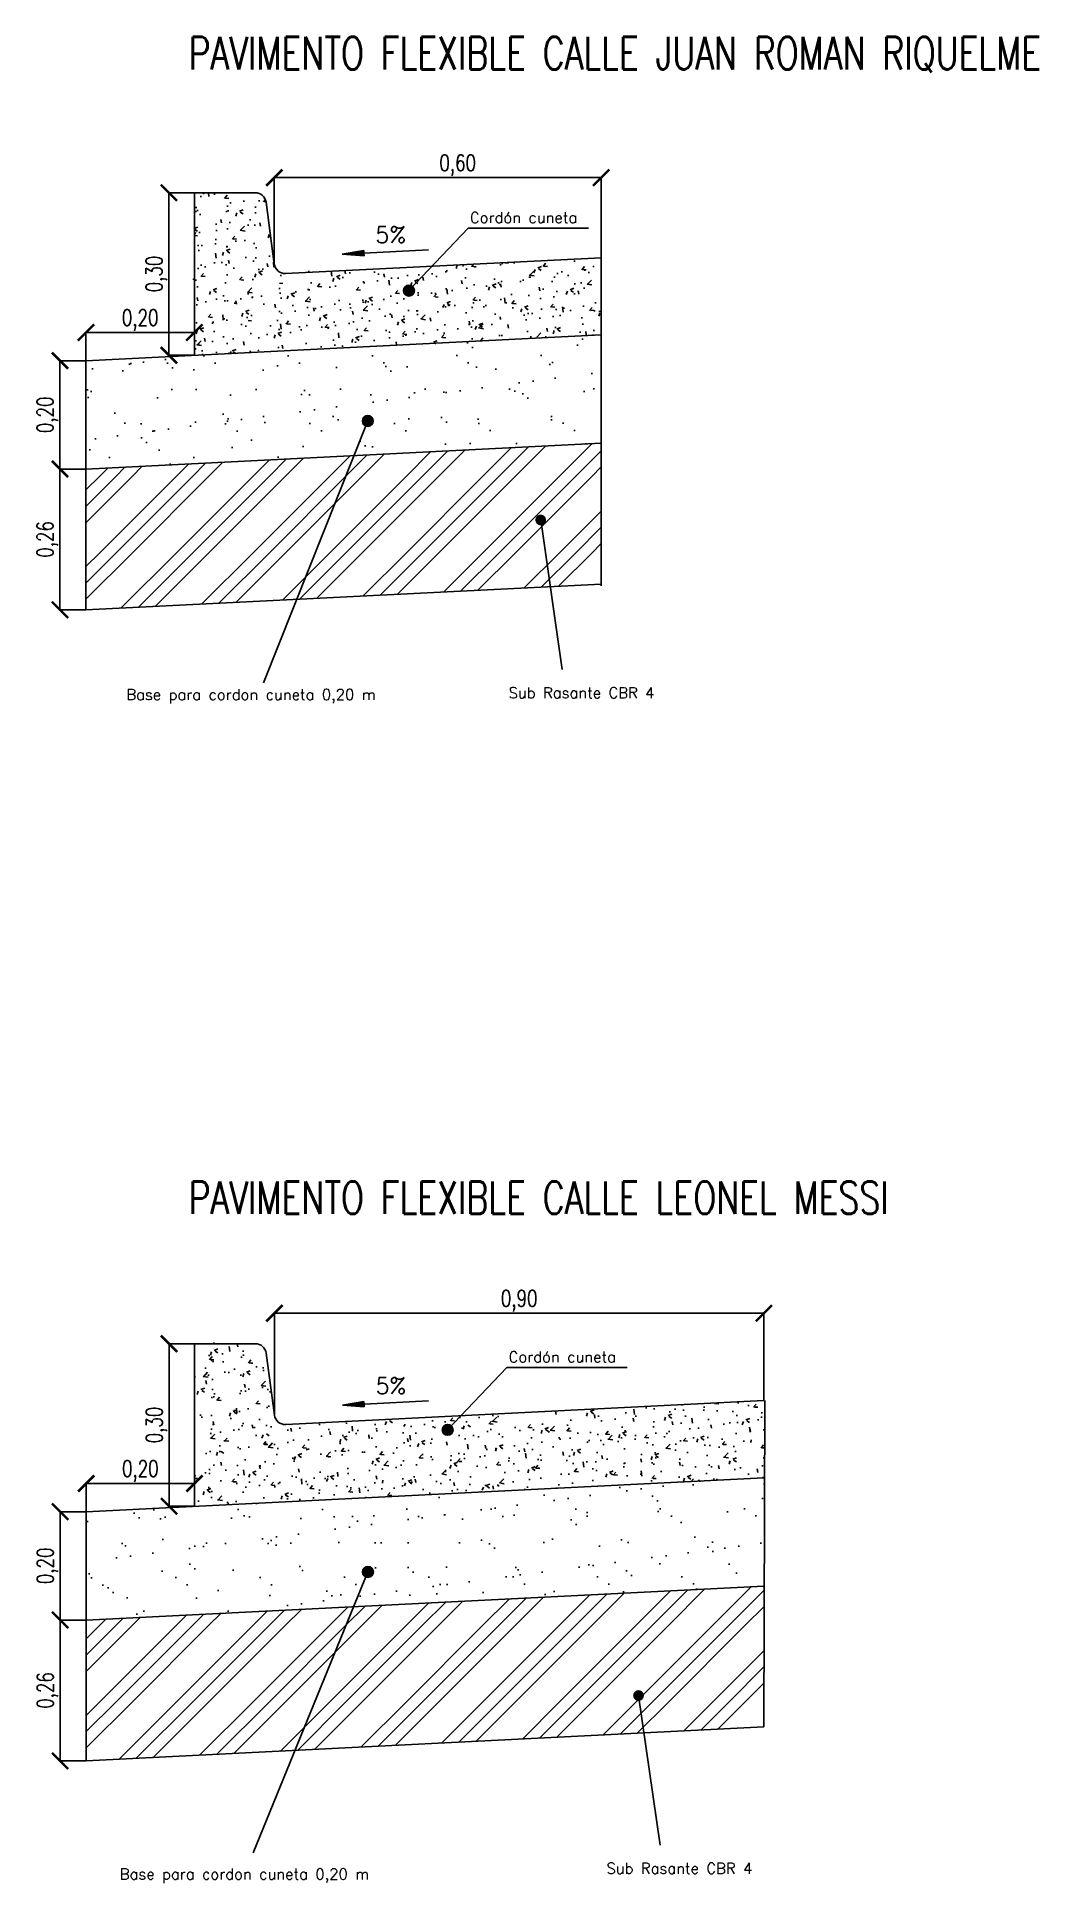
# Model space of a CAD drawing. Header units: metres. Extents: x 2615496 to 2632651, y 4927671 to 4929056.
# Drawn here: x 2629385.219 to 2629387.068, y 4928250.805 to 4928254.213 of the extents above; entities that cross this region are included whole.
import ezdxf

# ---------------------------------------------------------------- set-up
doc = ezdxf.new("R2010")
doc.units = ezdxf.units.M
doc.header["$MEASUREMENT"] = 0
doc.linetypes.add('CENTRO2', pattern=[0.8999999999999999, 0.6, -0.1, 0.1, -0.1])
for name, color, linetype in [('Detalle Hach detalle', 131, 'Continuous'), ('Detalle Separacion', 160, 'Continuous'), ('Detalle Texto', 51, 'Continuous'), ('Vereda', 3, 'Continuous')]:
    doc.layers.add(name, color=color, linetype=linetype)
doc.styles.add('ROMANS', font='romans.shx', dxfattribs={"width": 0.75})
doc.styles.get("Standard").update_dxf_attribs({"font": 'CALIBRI.TTF'})
doc.dimstyles.new('cotas urbano', dxfattribs={"dimtxt": 0.03, "dimasz": 0.03, "dimexe": 0, "dimexo": 0, "dimgap": 0.005, "dimtad": 1, "dimzin": 0, "dimtxsty": 'ROMANS', "dimblk": 'ARCHTICK', "dimcen": 1, "dimclrd": 256, "dimclre": 256, "dimclrt": 256, "dimaunit": 1, "dimadec": 3, "dimazin": 0, "dimtfac": 1, "dimtix": 1, "dimtmove": 0, "dimatfit": 3, "dimldrblk": 'OBLIQUE', "dimfxl": 0, "dimlwd": -1, "dimlwe": -1, "dimarcsym": 0})
pattern_1 = [(49.99999999999999, (0, 0), (0.07172601826007535, -0.006275213498259511), [0.0075, -0.0825]), (355, (0, 0), (-0.0138751333613, 0.07521921337000119), [0.006, -0.066]), (100.4514, (0.005977168000000001, -0.000522934), (0.05785093817140216, 0.06894395420609536), [0.006374019000000001, -0.0701142112]), (46.18420000000002, (0, 0.02), (0.1067241048625645, -0.01655190143290181), [0.01125, -0.12375]), (96.6356, (0.0088936745, 0.0186206693), (0.09346627055487033, 0.09741178709004418), [0.0095610288, -0.1051713]), (351.1842, (0, 0.02), (0.09346619451336272, 0.09741186009253246), [0.009000000000000001, -0.099]), (21, (0.01, 0.015), (0.05969070521184617, -0.04026188906653388), [0.0075, -0.0825]), (326.0000000000001, (0.01, 0.015), (0.02433153319215817, 0.0725150045046853), [0.006, -0.066]), (71.4514, (0.0149742233, 0.0116448394), (0.084022262858149, 0.03225304967099524), [0.006374019000000001, -0.0701142112]), (37.50000000000001, (0, 0), (0.001215985531729067, 0.03328938538313115), [0, -0.0652, 0, -0.067, 0, -0.06625]), (7.499999999999999, (0, 0), (0.02630695374421486, 0.03944117118823603), [0, -0.0382, 0, -0.0637, 0, -0.02525]), (327.5, (-0.0223, 0), (0.0533822436172409, -0.002255487173437976), [0, -0.025, 0, -0.078, 0, -0.1035]), (317.5, (-0.0323, 0), (0.05831861693423862, 0.01001049823323177), [0, -0.0325, 0, -0.0518, 0, -0.0735])]
pattern_2 = [(37.50000000000001, (0, 0), (-0.003149667905480408, 0.09634118845065794), [0, -0.07600000000000001, 0, -0.085, 0, -0.08125]), (7.499999999999999, (0, 0), (0.08848883526338636, 0.141107303261487), [0, -0.041, 0, -0.0685, 0, -0.02625]), (327.5, (-0.0615, 0), (0.1557070930875748, 0.0002829526768482471), [0, -0.025, 0, -0.09000000000000001, 0, -0.1175]), (317.5, (-0.0615, 0), (0.1503063302286147, 0.04388377824671247), [0, -0.0125, 0, -0.059, 0, -0.0675])]
pattern_3 = [(45, (0, 0), (0.1414213562373095, -8.881784197001253e-18), [0.2]), (45, (0.03, 0), (0.1414213562373095, -8.881784197001253e-18), [0.2]), (45, (0.06, 0), (0.1414213562373095, -8.881784197001253e-18), [0.2])]

msp = doc.modelspace()

# ---------------------------------------------------------------- texts
at = {"layer": 'Detalle Texto', "char_height": 0.06, "attachment_point": 1, "style": 'ROMANS'}
for s, insert in [('PAVIMENTO FLEXIBLE CALLE JUAN ROMAN RIQUELME', (2629385.498370835, 4928254.213450315)), ('PAVIMENTO FLEXIBLE CALLE LEONEL MESSI', (2629385.498370835, 4928252.100703846))]:
    msp.add_mtext_dynamic_manual_height_columns(s, width=2.224518670452255, gutter_width=12.5, heights=[0], dxfattribs=dict(at, insert=insert))
at = {"layer": 'Detalle Texto', "attachment_point": 1}
for s, width, insert, char_height in [('{\\Fromans|c0;Cordón cuneta}', 0.3355792425718391, (2629386.017756823, 4928253.889966324), 0.02), ('{\\Fromans|c0;5%}', 0.07193687516519276, (2629385.843340317, 4928253.863236911), 0.03), ('{\\Fromans|c0;Base para cordon cuneta 0,20 m}', 0.8584807060105959, (2629385.383522152, 4928253.009519011), 0.02), ('{\\Fromans|c0;Sub Rasante CBR 4}', 0.8584807060105959, (2629386.089237521, 4928253.012693191), 0.02), ('{\\Fromans|c0;Cordón cuneta}', 0.3355792425718391, (2629386.089175257, 4928251.786786839), 0.02), ('{\\Fromans|c0;5%}', 0.07193687516519276, (2629385.843581629, 4928251.738424825), 0.03), ('{\\Fromans|c0;Sub Rasante CBR 4}', 0.8584807060105959, (2629386.26982186, 4928250.842537718), 0.02), ('{\\Fromans|c0;Base para cordon cuneta 0,20 m}', 0.8584807060105959, (2629385.371477135, 4928250.832059587), 0.02)]:
    msp.add_mtext_dynamic_manual_height_columns(s, width=width, gutter_width=12.5, heights=[0], dxfattribs=dict(at, insert=insert, char_height=char_height))

# ---------------------------------------------------------------- blocks, each defined once
blk = doc.blocks.new('_ArchTick')
at = {"color": 0, "linetype": 'ByBlock', "const_width": 0.15}
blk.add_lwpolyline([(-0.5, -0.5), (0.5, 0.5)], dxfattribs=at)
blk = doc.blocks.new('*D59')
at = {"layer": 'Defpoints', "color": 0}
for p in [(2629385.309073529, 4928253.615802139), (2629385.261049704, 4928253.415802139), (2629385.309073529, 4928253.415802139)]:
    blk.add_point(p, dxfattribs=at)
at = {"layer": 'Detalle Texto'}
for p, q in [((2629385.309073529, 4928253.615802139), (2629385.261049704, 4928253.615802139)), ((2629385.261049704, 4928253.615802139), (2629385.261049704, 4928253.415802139)), ((2629385.309073529, 4928253.415802139), (2629385.261049704, 4928253.415802139))]:
    blk.add_line(p, q, dxfattribs=at)
at = {"layer": 'Detalle Texto', "xscale": 0.03, "yscale": 0.03, "zscale": 0.03}
for p, rotation in [((2629385.261049704, 4928253.615802139), 90), ((2629385.261049704, 4928253.415802139), 270)]:
    blk.add_blockref('_ArchTick', p, dxfattribs=dict(at, rotation=rotation))
at = {"layer": 'Detalle Texto', "insert": (2629385.23819256, 4928253.515802139), "char_height": 0.03, "attachment_point": 5, "rotation": 90, "style": 'ROMANS'}
blk.add_mtext('0,20', dxfattribs=at)
blk = doc.blocks.new('_Oblique')
at = {"color": 0, "linetype": 'ByBlock', "lineweight": -2}
blk.add_line((-0.5, -0.5), (0.5, 0.5), dxfattribs=at)
blk = doc.blocks.new('*D60')
at = {"layer": 'Defpoints', "color": 0}
for p in [(2629385.509073529, 4928253.667858597), (2629385.309073529, 4928253.615802139), (2629385.509073529, 4928253.625802139)]:
    blk.add_point(p, dxfattribs=at)
at = {"layer": 'Detalle Texto'}
for p, q in [((2629385.309073529, 4928253.615802139), (2629385.309073529, 4928253.667858597)), ((2629385.309073529, 4928253.667858597), (2629385.509073529, 4928253.667858597)), ((2629385.509073529, 4928253.625802139), (2629385.509073529, 4928253.667858597))]:
    blk.add_line(p, q, dxfattribs=at)
at = {"layer": 'Detalle Texto', "xscale": 0.03, "yscale": 0.03, "zscale": 0.03, "rotation": 180}
blk.add_blockref('_ArchTick', (2629385.309073529, 4928253.667858597), dxfattribs=at)
at = {"layer": 'Detalle Texto', "xscale": 0.03, "yscale": 0.03, "zscale": 0.03}
blk.add_blockref('_ArchTick', (2629385.509073529, 4928253.667858597), dxfattribs=at)
at = {"layer": 'Detalle Texto', "insert": (2629385.409073529, 4928253.69071574), "char_height": 0.03, "attachment_point": 5, "style": 'ROMANS'}
blk.add_mtext('0,20', dxfattribs=at)
blk = doc.blocks.new('*D61')
at = {"layer": 'Defpoints', "color": 0}
for p in [(2629385.509073529, 4928253.925802139), (2629385.462166606, 4928253.625802139), (2629385.509073529, 4928253.625802139)]:
    blk.add_point(p, dxfattribs=at)
at = {"layer": 'Detalle Texto'}
for p, q in [((2629385.509073529, 4928253.925802139), (2629385.462166606, 4928253.925802139)), ((2629385.462166606, 4928253.925802139), (2629385.462166606, 4928253.625802139)), ((2629385.509073529, 4928253.625802139), (2629385.462166606, 4928253.625802139))]:
    blk.add_line(p, q, dxfattribs=at)
at = {"layer": 'Detalle Texto', "xscale": 0.03, "yscale": 0.03, "zscale": 0.03}
for p, rotation in [((2629385.462166606, 4928253.925802139), 90), ((2629385.462166606, 4928253.625802139), 270)]:
    blk.add_blockref('_ArchTick', p, dxfattribs=dict(at, rotation=rotation))
at = {"layer": 'Detalle Texto', "insert": (2629385.439309462, 4928253.775802139), "char_height": 0.03, "attachment_point": 5, "rotation": 90, "style": 'ROMANS'}
blk.add_mtext('0,30', dxfattribs=at)
blk = doc.blocks.new('*D62')
at = {"layer": 'Defpoints', "color": 0}
for p in [(2629385.309073529, 4928253.415802139), (2629385.261049704, 4928253.155802139), (2629385.309073529, 4928253.155802139)]:
    blk.add_point(p, dxfattribs=at)
at = {"layer": 'Detalle Texto'}
for p, q in [((2629385.309073529, 4928253.415802139), (2629385.261049704, 4928253.415802139)), ((2629385.261049704, 4928253.415802139), (2629385.261049704, 4928253.155802139)), ((2629385.309073529, 4928253.155802139), (2629385.261049704, 4928253.155802139))]:
    blk.add_line(p, q, dxfattribs=at)
at = {"layer": 'Detalle Texto', "xscale": 0.03, "yscale": 0.03, "zscale": 0.03}
for p, rotation in [((2629385.261049704, 4928253.415802139), 90), ((2629385.261049704, 4928253.155802139), 270)]:
    blk.add_blockref('_ArchTick', p, dxfattribs=dict(at, rotation=rotation))
at = {"layer": 'Detalle Texto', "insert": (2629385.23819256, 4928253.28580214), "char_height": 0.03, "attachment_point": 5, "rotation": 90, "style": 'ROMANS'}
blk.add_mtext('0,26', dxfattribs=at)
blk = doc.blocks.new('*D51')
at = {"layer": 'Defpoints', "color": 0}
for p in [(2629386.260053798, 4928253.953648411), (2629385.656640028, 4928253.794053402), (2629386.260053798, 4928253.805851152)]:
    blk.add_point(p, dxfattribs=at)
at = {"layer": 'Detalle Texto'}
for p, q in [((2629385.656640028, 4928253.794053402), (2629385.656640028, 4928253.953648411)), ((2629385.656640028, 4928253.953648411), (2629386.260053798, 4928253.953648411)), ((2629386.260053798, 4928253.805851152), (2629386.260053798, 4928253.953648411))]:
    blk.add_line(p, q, dxfattribs=at)
at = {"layer": 'Detalle Texto', "xscale": 0.03, "yscale": 0.03, "zscale": 0.03, "rotation": 180}
blk.add_blockref('_ArchTick', (2629385.656640028, 4928253.953648411), dxfattribs=at)
at = {"layer": 'Detalle Texto', "xscale": 0.03, "yscale": 0.03, "zscale": 0.03}
blk.add_blockref('_ArchTick', (2629386.260053798, 4928253.953648411), dxfattribs=at)
at = {"layer": 'Detalle Texto', "insert": (2629385.995149645, 4928253.976505553), "char_height": 0.03, "attachment_point": 5, "style": 'ROMANS'}
blk.add_mtext('0,60', dxfattribs=at)
blk = doc.blocks.new('*D52')
at = {"layer": 'Defpoints', "color": 0}
for p in [(2629385.309314841, 4928251.490990054), (2629385.261291016, 4928251.290990054), (2629385.309314841, 4928251.290990054)]:
    blk.add_point(p, dxfattribs=at)
at = {"layer": 'Detalle Texto'}
for p, q in [((2629385.309314841, 4928251.490990054), (2629385.261291016, 4928251.490990054)), ((2629385.261291016, 4928251.490990054), (2629385.261291016, 4928251.290990054)), ((2629385.309314841, 4928251.290990054), (2629385.261291016, 4928251.290990054))]:
    blk.add_line(p, q, dxfattribs=at)
at = {"layer": 'Detalle Texto', "xscale": 0.03, "yscale": 0.03, "zscale": 0.03}
for p, rotation in [((2629385.261291016, 4928251.490990054), 90), ((2629385.261291016, 4928251.290990054), 270)]:
    blk.add_blockref('_ArchTick', p, dxfattribs=dict(at, rotation=rotation))
at = {"layer": 'Detalle Texto', "insert": (2629385.238433872, 4928251.390990054), "char_height": 0.03, "attachment_point": 5, "rotation": 90, "style": 'ROMANS'}
blk.add_mtext('0,20', dxfattribs=at)
blk = doc.blocks.new('*D53')
at = {"layer": 'Defpoints', "color": 0}
for p in [(2629385.509314842, 4928251.543046512), (2629385.309314841, 4928251.490990054), (2629385.509314842, 4928251.500990054)]:
    blk.add_point(p, dxfattribs=at)
at = {"layer": 'Detalle Texto'}
for p, q in [((2629385.309314841, 4928251.490990054), (2629385.309314841, 4928251.543046512)), ((2629385.309314841, 4928251.543046512), (2629385.509314842, 4928251.543046512)), ((2629385.509314842, 4928251.500990054), (2629385.509314842, 4928251.543046512))]:
    blk.add_line(p, q, dxfattribs=at)
at = {"layer": 'Detalle Texto', "xscale": 0.03, "yscale": 0.03, "zscale": 0.03, "rotation": 180}
blk.add_blockref('_ArchTick', (2629385.309314841, 4928251.543046512), dxfattribs=at)
at = {"layer": 'Detalle Texto', "xscale": 0.03, "yscale": 0.03, "zscale": 0.03}
blk.add_blockref('_ArchTick', (2629385.509314842, 4928251.543046512), dxfattribs=at)
at = {"layer": 'Detalle Texto', "insert": (2629385.409314841, 4928251.565903654), "char_height": 0.03, "attachment_point": 5, "style": 'ROMANS'}
blk.add_mtext('0,20', dxfattribs=at)
blk = doc.blocks.new('*D54')
at = {"layer": 'Defpoints', "color": 0}
for p in [(2629385.509314842, 4928251.800990053), (2629385.462407918, 4928251.500990054), (2629385.509314842, 4928251.500990054)]:
    blk.add_point(p, dxfattribs=at)
at = {"layer": 'Detalle Texto'}
for p, q in [((2629385.509314842, 4928251.800990053), (2629385.462407918, 4928251.800990053)), ((2629385.462407918, 4928251.800990053), (2629385.462407918, 4928251.500990054)), ((2629385.509314842, 4928251.500990054), (2629385.462407918, 4928251.500990054))]:
    blk.add_line(p, q, dxfattribs=at)
at = {"layer": 'Detalle Texto', "xscale": 0.03, "yscale": 0.03, "zscale": 0.03}
for p, rotation in [((2629385.462407918, 4928251.800990053), 90), ((2629385.462407918, 4928251.500990054), 270)]:
    blk.add_blockref('_ArchTick', p, dxfattribs=dict(at, rotation=rotation))
at = {"layer": 'Detalle Texto', "insert": (2629385.439550775, 4928251.650990054), "char_height": 0.03, "attachment_point": 5, "rotation": 90, "style": 'ROMANS'}
blk.add_mtext('0,30', dxfattribs=at)
blk = doc.blocks.new('*D55')
at = {"layer": 'Defpoints', "color": 0}
for p in [(2629385.309314841, 4928251.290990054), (2629385.261291016, 4928251.030990054), (2629385.309314841, 4928251.030990054)]:
    blk.add_point(p, dxfattribs=at)
at = {"layer": 'Detalle Texto'}
for p, q in [((2629385.309314841, 4928251.290990054), (2629385.261291016, 4928251.290990054)), ((2629385.261291016, 4928251.290990054), (2629385.261291016, 4928251.030990054)), ((2629385.309314841, 4928251.030990054), (2629385.261291016, 4928251.030990054))]:
    blk.add_line(p, q, dxfattribs=at)
at = {"layer": 'Detalle Texto', "xscale": 0.03, "yscale": 0.03, "zscale": 0.03}
for p, rotation in [((2629385.261291016, 4928251.290990054), 90), ((2629385.261291016, 4928251.030990054), 270)]:
    blk.add_blockref('_ArchTick', p, dxfattribs=dict(at, rotation=rotation))
at = {"layer": 'Detalle Texto', "insert": (2629385.238433872, 4928251.160990055), "char_height": 0.03, "attachment_point": 5, "rotation": 90, "style": 'ROMANS'}
blk.add_mtext('0,26', dxfattribs=at)
blk = doc.blocks.new('*D56')
at = {"layer": 'Defpoints', "color": 0}
for p in [(2629386.560314641, 4928251.85742877), (2629386.560314641, 4928251.696040044), (2629385.65688134, 4928251.669241317)]:
    blk.add_point(p, dxfattribs=at)
at = {"layer": 'Detalle Texto'}
for p, q in [((2629385.65688134, 4928251.669241317), (2629385.65688134, 4928251.85742877)), ((2629385.65688134, 4928251.85742877), (2629386.560314641, 4928251.85742877)), ((2629386.560314641, 4928251.696040044), (2629386.560314641, 4928251.85742877))]:
    blk.add_line(p, q, dxfattribs=at)
at = {"layer": 'Detalle Texto', "xscale": 0.03, "yscale": 0.03, "zscale": 0.03, "rotation": 180}
blk.add_blockref('_ArchTick', (2629385.65688134, 4928251.85742877), dxfattribs=at)
at = {"layer": 'Detalle Texto', "xscale": 0.03, "yscale": 0.03, "zscale": 0.03}
blk.add_blockref('_ArchTick', (2629386.560314641, 4928251.85742877), dxfattribs=at)
at = {"layer": 'Detalle Texto', "insert": (2629386.108597991, 4928251.880285912), "char_height": 0.03, "attachment_point": 5, "style": 'ROMANS'}
blk.add_mtext('0,90', dxfattribs=at)

# ---------------------------------------------------------------- dimensions: what is measured, and where the dimension line sits
at = {"layer": 'Detalle Texto'}
for base, p1, p2, picture, middle in [((2629386.260053798, 4928253.953648411), (2629385.656640028, 4928253.794053402), (2629386.260053798, 4928253.805851152), '*D51', (2629385.995149645, 4928253.953648411)), ((2629386.560314641, 4928251.85742877), (2629385.65688134, 4928251.669241317), (2629386.560314641, 4928251.696040044), '*D56', (2629386.108597991, 4928251.85742877))]:
    dim = msp.add_linear_dim(base=base, p1=p1, p2=p2, dimstyle='cotas urbano', dxfattribs=at)
    dim.commit()
    dim.dimension.update_dxf_attribs({"geometry": picture, "text_midpoint": middle, "dimtype": 160})
for base, p1, p2, picture, middle in [((2629385.462166606, 4928253.625802139), (2629385.509073529, 4928253.925802139), (2629385.509073529, 4928253.625802139), '*D61', (2629385.439309462, 4928253.775802139)), ((2629385.261049704, 4928253.415802139), (2629385.309073529, 4928253.615802139), (2629385.309073529, 4928253.415802139), '*D59', (2629385.23819256, 4928253.515802139)), ((2629385.261049704, 4928253.155802139), (2629385.309073529, 4928253.415802139), (2629385.309073529, 4928253.155802139), '*D62', (2629385.23819256, 4928253.28580214)), ((2629385.462407918, 4928251.500990054), (2629385.509314842, 4928251.800990053), (2629385.509314842, 4928251.500990054), '*D54', (2629385.439550775, 4928251.650990054)), ((2629385.261291016, 4928251.290990054), (2629385.309314841, 4928251.490990054), (2629385.309314841, 4928251.290990054), '*D52', (2629385.238433872, 4928251.390990054)), ((2629385.261291016, 4928251.030990054), (2629385.309314841, 4928251.290990054), (2629385.309314841, 4928251.030990054), '*D55', (2629385.238433872, 4928251.160990055))]:
    dim = msp.add_linear_dim(base=base, p1=p1, p2=p2, angle=90, dimstyle='cotas urbano', dxfattribs=at)
    dim.commit()
    dim.dimension.update_dxf_attribs({"geometry": picture, "text_midpoint": middle})
for base, p1, p2, picture, middle in [((2629385.509073529, 4928253.667858597), (2629385.309073529, 4928253.615802139), (2629385.509073529, 4928253.625802139), '*D60', (2629385.409073529, 4928253.69071574)), ((2629385.509314842, 4928251.543046512), (2629385.309314841, 4928251.490990054), (2629385.509314842, 4928251.500990054), '*D53', (2629385.409314841, 4928251.565903654))]:
    dim = msp.add_linear_dim(base=base, p1=p1, p2=p2, dimstyle='cotas urbano', dxfattribs=at)
    dim.commit()
    dim.dimension.update_dxf_attribs({"geometry": picture, "text_midpoint": middle})

# ---------------------------------------------------------------- hatches: boundary and pattern name
at = {"layer": 'Detalle Hach detalle'}
h = msp.add_hatch(dxfattribs=at)
h.set_pattern_fill('AR-CONC', color=256, scale=0.01, style=0)
h.set_pattern_definition(pattern_1)
h.paths.add_polyline_path([(2629386.260053798, 4928253.805851152), (2629385.94786285, 4928253.790241605), (2629385.912076249, 4928253.752392002, -0.2062018897855753), (2629385.915205981, 4928253.745125682, -1), (2629385.895205981, 4928253.745125682, -0.6580972198240711), (2629385.912076249, 4928253.752392002), (2629385.94786285, 4928253.790241605), (2629385.677463338, 4928253.776721629, -0.3902243576052477), (2629385.656640028, 4928253.794053402), (2629385.641387759, 4928253.908445413, 0.375901963444628), (2629385.621563201, 4928253.925802139), (2629385.509073529, 4928253.925802139), (2629385.509073529, 4928253.625802139), (2629386.260053798, 4928253.663351153)])
h = msp.add_hatch(dxfattribs=at)
h.set_pattern_fill('AR-SAND', color=256, scale=0.05, style=0)
h.set_pattern_definition(pattern_2)
h.paths.add_polyline_path([(2629386.260053798, 4928253.663351153), (2629385.309073529, 4928253.615802139), (2629385.309073529, 4928253.415802139), (2629385.803715815, 4928253.440534254), (2629385.82556417, 4928253.495283586, -0.3068997936615654), (2629385.819270562, 4928253.504571355, -1), (2629385.839270562, 4928253.504571355, -0.5303392116977564), (2629385.82556417, 4928253.495283586), (2629385.803715815, 4928253.440534254), (2629386.260053798, 4928253.463351153)])
h = msp.add_hatch(dxfattribs=at)
h.set_pattern_fill('GOST_GROUND', color=256, scale=0.01, style=0)
h.set_pattern_definition(pattern_3)
h.paths.add_polyline_path([(2629386.260053798, 4928253.463351153), (2629385.803715815, 4928253.440534254), (2629385.697847403, 4928253.175240833), (2629386.260053798, 4928253.203351153)])
h.paths.add_polyline_path([(2629385.803715815, 4928253.440534254), (2629385.309073529, 4928253.415802139), (2629385.309073529, 4928253.155802139), (2629385.697847403, 4928253.175240833)])
h = msp.add_hatch(dxfattribs=at)
h.set_pattern_fill('AR-CONC', color=256, scale=0.01, style=0)
h.set_pattern_definition(pattern_1)
h.paths.add_polyline_path([(2629386.562023938, 4928251.696125508), (2629386.001344706, 4928251.668091547), (2629385.983494684, 4928251.649212518, -0.2062018897855749), (2629385.986624415, 4928251.641946197, -1), (2629385.966624415, 4928251.641946197, -0.6580972198240708), (2629385.983494684, 4928251.649212518), (2629386.001344706, 4928251.668091547), (2629385.67770465, 4928251.651909544, -0.390224357655314), (2629385.65688134, 4928251.669241317), (2629385.641629071, 4928251.783633328, 0.375901963444628), (2629385.621804514, 4928251.800990053), (2629385.509314842, 4928251.800990053), (2629385.509314842, 4928251.500990054), (2629386.561619665, 4928251.553605295)])
h = msp.add_hatch(dxfattribs=at)
h.set_pattern_fill('AR-SAND', color=256, scale=0.05, style=0)
h.set_pattern_definition(pattern_2)
h.paths.add_polyline_path([(2629386.561619665, 4928251.553605295), (2629385.309314841, 4928251.490990054), (2629385.309314841, 4928251.290990054), (2629385.803355473, 4928251.315692085), (2629385.825732096, 4928251.370501123, -0.304736244959103), (2629385.819511875, 4928251.37975927, -1), (2629385.839511874, 4928251.37975927, -0.5328768613021011), (2629385.825732096, 4928251.370501123), (2629385.803355473, 4928251.315692085), (2629386.561052263, 4928251.353576925)])
h = msp.add_hatch(dxfattribs=at)
h.set_pattern_fill('GOST_GROUND', color=256, scale=0.01, style=0)
h.set_pattern_definition(pattern_3)
h.paths.add_polyline_path([(2629386.561052263, 4928251.353576925), (2629385.803355473, 4928251.315692085), (2629385.694994525, 4928251.050274039), (2629386.560314641, 4928251.093540045)])
h.paths.add_polyline_path([(2629385.803355473, 4928251.315692085), (2629385.309314841, 4928251.290990054), (2629385.309314841, 4928251.030990054), (2629385.694994525, 4928251.050274039)])
at = {"layer": 'Detalle Texto'}
for points in [[(2629385.821996899, 4928253.814340741), (2629385.821747211, 4928253.819334503), (2629385.782046806, 4928253.812343237), (2629385.822246587, 4928253.809346979)], [(2629385.915205981, 4928253.745125682, 1), (2629385.895205981, 4928253.745125682, 1)], [(2629385.839270562, 4928253.504571355, 1), (2629385.819270562, 4928253.504571355, 1)], [(2629386.158370289, 4928253.321732751, 1), (2629386.13837029, 4928253.321732751, 1)], [(2629385.822238211, 4928251.689528656), (2629385.821988523, 4928251.694522418), (2629385.782288118, 4928251.687531152), (2629385.822487899, 4928251.684534894)], [(2629385.986624415, 4928251.641946197, 1), (2629385.966624415, 4928251.641946197, 1)], [(2629385.839511874, 4928251.37975927, 1), (2629385.819511875, 4928251.37975927, 1)], [(2629386.338954628, 4928251.151577278, 1), (2629386.318954629, 4928251.151577278, 1)]]:
    msp.add_hatch(color=256, dxfattribs=at).paths.add_polyline_path(points)

# ---------------------------------------------------------------- linework, layer by layer
at = {"layer": 'Detalle Separacion'}
for p, q in [((2629385.621563201, 4928253.925802139), (2629385.509073529, 4928253.925802139)), ((2629385.509073529, 4928253.925802139), (2629385.509073529, 4928253.625802139)), ((2629385.641387759, 4928253.908445413), (2629385.656640028, 4928253.794053402)), ((2629385.677463338, 4928253.776721629), (2629386.260053798, 4928253.805851152)), ((2629386.260053798, 4928253.805851152), (2629386.260053798, 4928253.200328441)), ((2629385.309073529, 4928253.615802139), (2629386.260053798, 4928253.663351153)), ((2629385.309073529, 4928253.415802139), (2629386.260053798, 4928253.463351153)), ((2629385.309073529, 4928253.155802139), (2629386.260053798, 4928253.203351153)), ((2629385.621804514, 4928251.800990053), (2629385.509314842, 4928251.800990053)), ((2629385.509314842, 4928251.800990053), (2629385.509314842, 4928251.500990054)), ((2629385.641629071, 4928251.783633328), (2629385.65688134, 4928251.669241317)), ((2629385.67770465, 4928251.651909544), (2629386.560314641, 4928251.696040044)), ((2629386.562023938, 4928251.696125508), (2629386.560314641, 4928251.093540045)), ((2629385.309314841, 4928251.490990054), (2629386.560314641, 4928251.553540044)), ((2629385.309314841, 4928251.290990054), (2629386.560314641, 4928251.353540043)), ((2629385.309314841, 4928251.030990054), (2629386.560314641, 4928251.093540045))]:
    msp.add_line(p, q, dxfattribs=at)
at = {"layer": 'Detalle Separacion', "linetype": 'CENTRO2'}
for p, q in [((2629385.509073529, 4928253.925802139), (2629385.509073529, 4928253.625802139)), ((2629385.309073529, 4928253.615802139), (2629385.309073529, 4928253.155802139)), ((2629385.509314842, 4928251.800990053), (2629385.509314842, 4928251.500990054)), ((2629385.309314841, 4928251.490990054), (2629385.309314841, 4928251.030990054))]:
    msp.add_line(p, q, dxfattribs=at)
at = {"layer": 'Detalle Separacion'}
for centre, start, end in [((2629385.621563201, 4928253.905802139), 7.594643375643824, 90), ((2629385.676464586, 4928253.796696676), 187.5946433756438, 272.8624052314412), ((2629385.621804514, 4928251.780990054), 7.594643375643824, 90), ((2629385.676705898, 4928251.671884591), 187.5946433756438, 272.8624052314412)]:
    msp.add_arc(centre, 0.02, start, end, dxfattribs=at)
at = {"layer": 'Detalle Texto'}
for p, q in [((2629385.905205981, 4928253.745125682), (2629386.014272676, 4928253.860479779)), ((2629386.014272676, 4928253.860479779), (2629386.236388715, 4928253.860479779)), ((2629385.782046806, 4928253.812343237), (2629385.821747211, 4928253.819334503)), ((2629385.822246587, 4928253.809346979), (2629385.782046806, 4928253.812343237)), ((2629385.821996899, 4928253.814340741), (2629385.821747211, 4928253.819334503)), ((2629385.821996899, 4928253.814340741), (2629385.941255217, 4928253.820303657)), ((2629385.821996899, 4928253.814340741), (2629385.822246587, 4928253.809346979)), ((2629385.829270562, 4928253.504571355), (2629385.636438539, 4928253.021357656)), ((2629386.14837029, 4928253.321732751), (2629386.188077361, 4928253.045600019)), ((2629385.976624415, 4928251.641946197), (2629386.08569111, 4928251.757300294)), ((2629386.08569111, 4928251.757300294), (2629386.307807149, 4928251.757300294)), ((2629385.782288118, 4928251.687531152), (2629385.821988523, 4928251.694522418)), ((2629385.822238211, 4928251.689528656), (2629385.821988523, 4928251.694522418)), ((2629385.822238211, 4928251.689528656), (2629385.94149653, 4928251.695491572)), ((2629385.822487899, 4928251.684534894), (2629385.782288118, 4928251.687531152)), ((2629385.822238211, 4928251.689528656), (2629385.822487899, 4928251.684534894)), ((2629385.829511874, 4928251.37975927), (2629385.617761008, 4928250.861099161)), ((2629386.328954629, 4928251.151577278), (2629386.3686617, 4928250.875444546))]:
    msp.add_line(p, q, dxfattribs=at)
for centre in [(2629385.905205981, 4928253.745125682), (2629385.829270562, 4928253.504571355), (2629385.976624415, 4928251.641946197), (2629385.829511874, 4928251.37975927)]:
    msp.add_circle(centre, 0.01, dxfattribs=at)
at = {"layer": 'Vereda'}
msp.add_circle((2629366.207845023, 4928258.298537436), 68.12023471482098, dxfattribs=at)

msp.set_redraw_order([(e.dxf.handle, doc.entitydb.next_handle()) for e in msp.query("TEXT MTEXT ATTDEF DIMENSION ARC_DIMENSION")])  # texts and dimensions are drawn at this point

doc.saveas('drawing.dxf')
